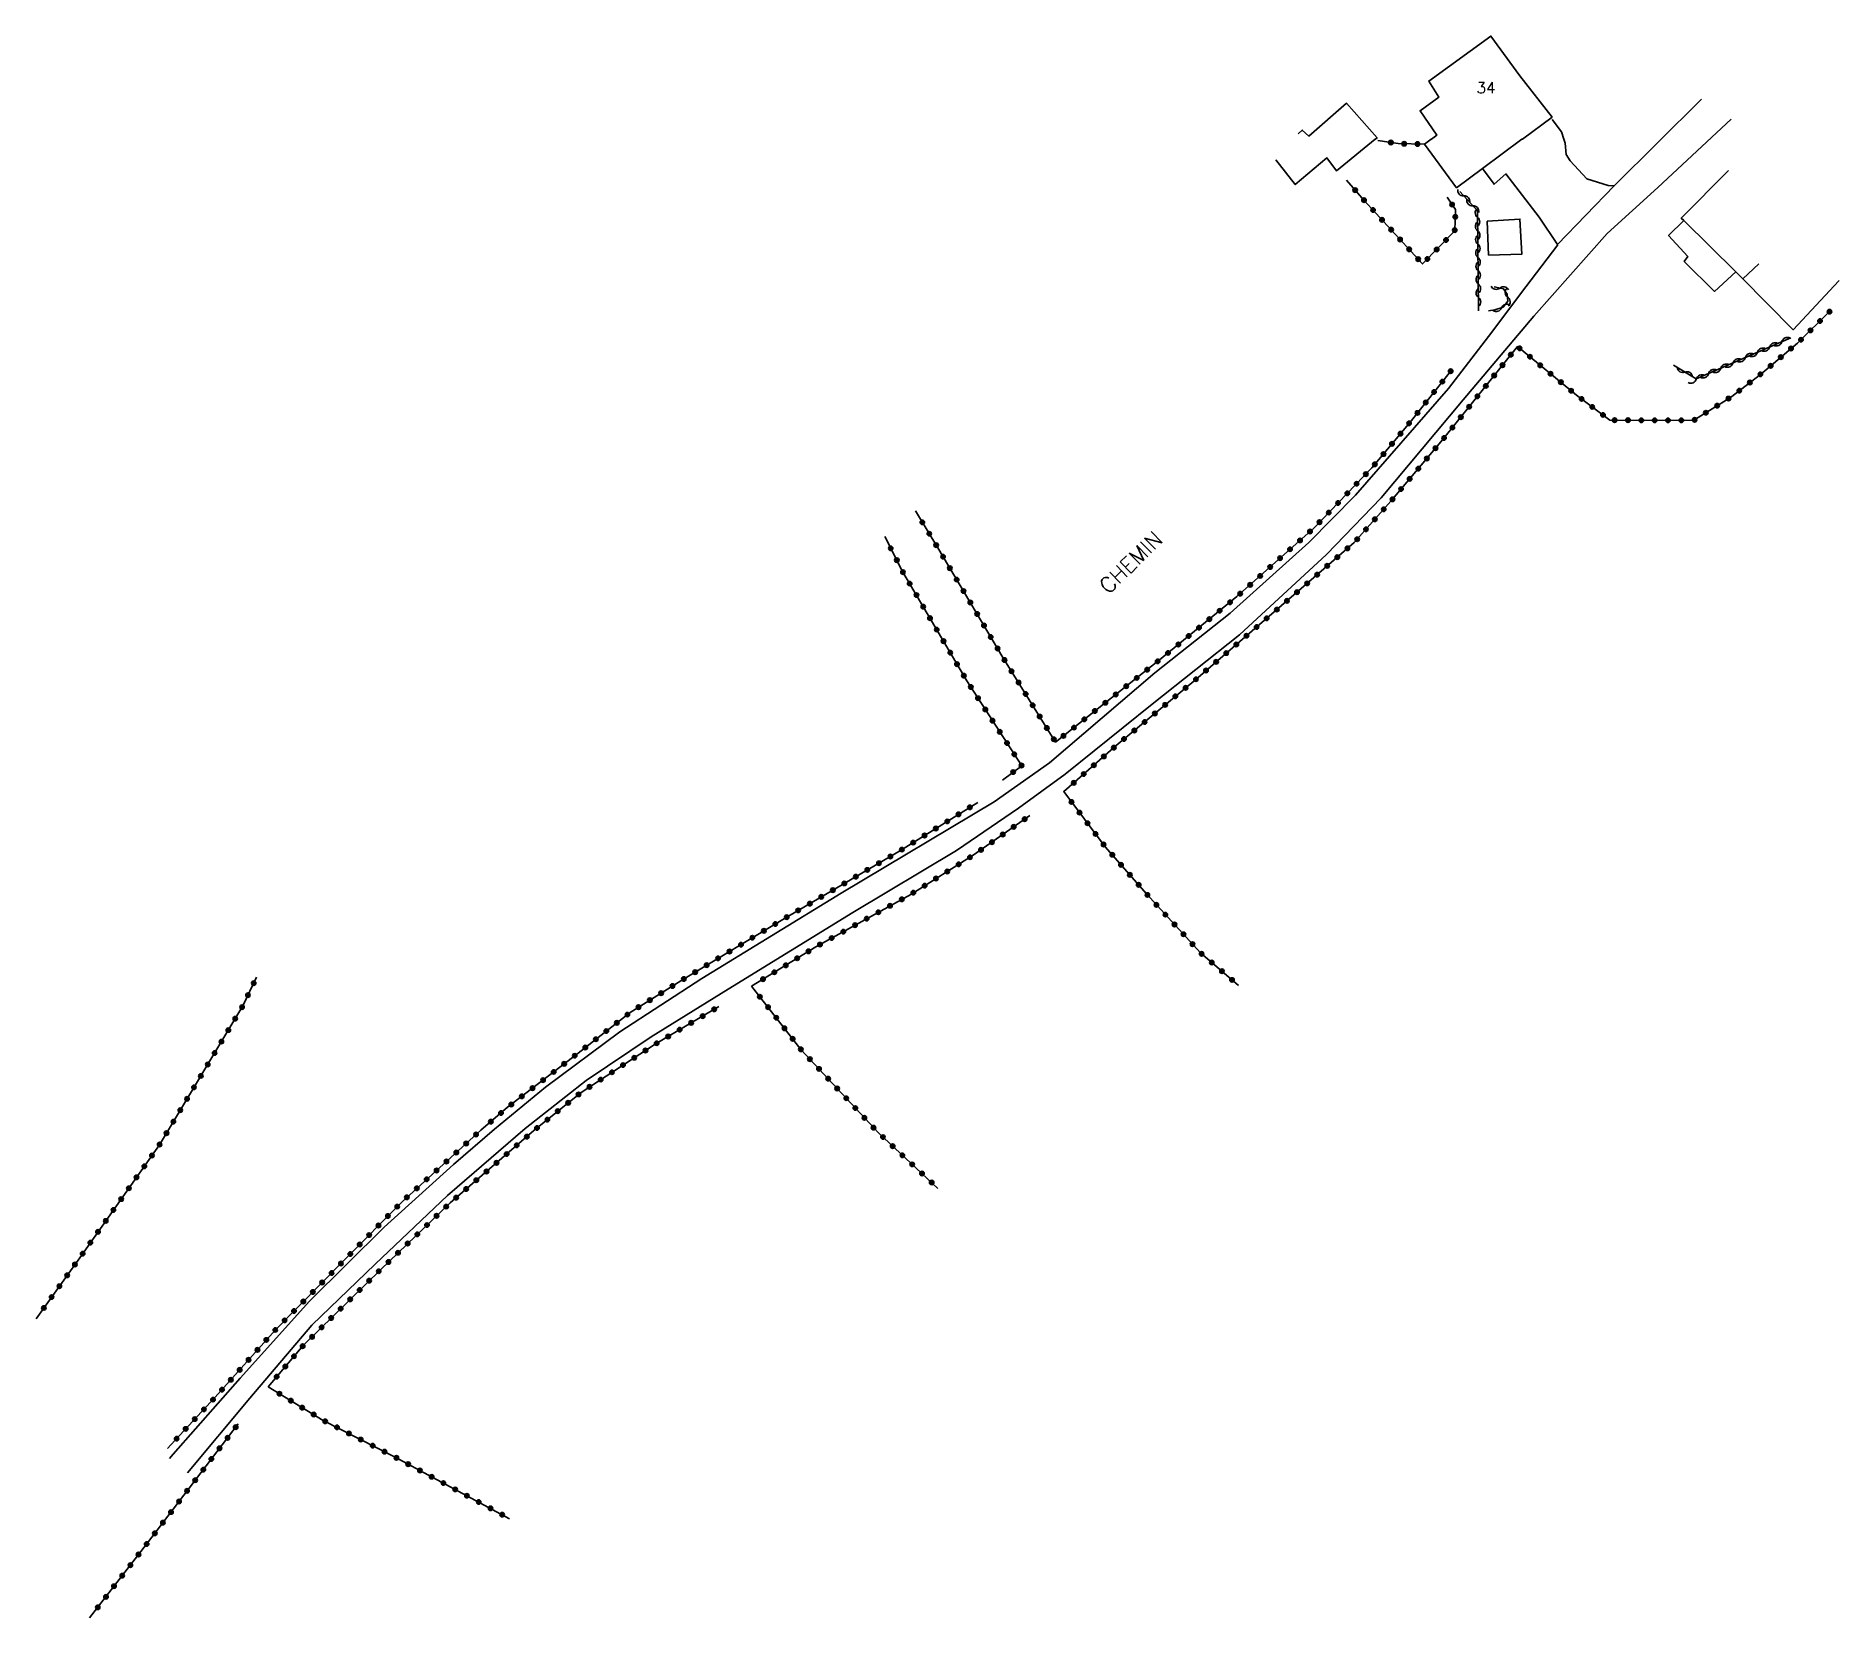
# Model space of a CAD drawing. Header units: millimetres. Extents: x 270000 to 271001, y 126000 to 127000.
# Drawn here: x 270506.7 to 270709.3, y 126004.9 to 126182.6 of the extents above; entities that cross this region are included whole.
import ezdxf
from ezdxf.enums import TextEntityAlignment as Align

# ---------------------------------------------------------------- set-up
doc = ezdxf.new("R2010")
doc.units = ezdxf.units.MM
doc.layers.get('0').update_dxf_attribs({"linetype": 'CONTINUOUS'})
for name, color, linetype in [('W0017', 7, 'CONTINUOUS'), ('W0071', 7, 'CONTINUOUS'), ('W0101', 7, 'CONTINUOUS'), ('W0104', 1, 'CONTINUOUS'), ('W0310', 3, 'CONTINUOUS'), ('W0323', 7, 'CONTINUOUS'), ('W0989', 7, 'CONTINUOUS'), ('W0991', 7, 'CONTINUOUS'), ('W1102', 7, 'CONTINUOUS')]:
    doc.layers.add(name, color=color, linetype=linetype)
doc.styles.get("Standard").update_dxf_attribs({"font": 'romans.shx', "width": 0.85})

msp = doc.modelspace()

# ---------------------------------------------------------------- texts
at = {"layer": 'W0989'}
msp.add_text('CHEMIN', height=1.75, rotation=44.3869, dxfattribs=at).set_placement((270627.22, 126119.8))
at = {"layer": 'W0991'}
msp.add_text('34', height=1.25, dxfattribs=at).set_placement((270669.64, 126176.8), align=Align.MIDDLE_CENTER)

# ---------------------------------------------------------------- blocks, each defined once
blk = doc.blocks.new('t323o')
at = {"color": 0, "linetype": 'Continuous'}
for radius in [0.25, 0.15]:
    blk.add_circle((0, 0), radius, dxfattribs=at)
blk = doc.blocks.new('t310o')
at = {"color": 0, "linetype": 'Continuous'}
for centre, start, end in [((-0.5, 0.38), 216.8699, 323.1304), ((0.5, -0.37), 36.8699, 143.1303)]:
    blk.add_arc(centre, 0.625, start, end, dxfattribs=at)

# ---------------------------------------------------------------- linework, layer by layer
at = {"layer": 'W0017'}
for points in [[(270678.39, 126171), (270678.38, 126171.03), (270678.13, 126171.84), (270677.07, 126173.23)], [(270684.04, 126165.77), (270683.38, 126165.82), (270680.95, 126166.57), (270679.1, 126168.57), (270678.63, 126169.28), (270678.52, 126170.58), (270678.39, 126171)], [(270669.26, 126167.73), (270670.55, 126165.95), (270671.87, 126167.11), (270675.61, 126162.27), (270677.69, 126159.19), (270677.72, 126159.15)]]:
    msp.add_lwpolyline(points, dxfattribs=at)
at = {"layer": 'W0071'}
for points in [[(270693.84, 126175.53), (270684.04, 126165.77), (270677.69, 126159.19)], [(270523.68, 126021.15), (270530.68, 126029.57), (270537.67, 126037.74), (270544.78, 126044.61), (270552.91, 126052.34), (270561.64, 126059.84), (270568.51, 126065.25), (270575.81, 126070.16), (270584.46, 126075.5), (270598.45, 126084.12), (270610.11, 126091.1), (270617.09, 126095.85), (270622.35, 126099.68), (270632.1, 126107.55), (270641.92, 126115.31), (270651.72, 126124.36), (270657.87, 126130.7), (270667.06, 126141.73), (270675.03, 126151.13), (270683.27, 126160.4), (270688.94, 126165.59), (270697.2, 126173.26)], [(270677.72, 126159.15), (270673.51, 126153.65), (270670.3, 126149.35), (270665.41, 126143.02), (270654.98, 126131.01), (270649.73, 126125.7), (270640.89, 126117.74), (270632.42, 126111.04), (270620.56, 126100.95), (270614.35, 126096.54), (270597.17, 126086.28), (270581.51, 126076.72), (270572.29, 126070.73), (270563.94, 126064.51), (270558.21, 126059.77), (270553.58, 126055.79), (270545.78, 126048.75), (270537.38, 126040.47), (270529.61, 126031.79), (270522.09, 126023.26), (270521.65, 126022.77)]]:
    msp.add_lwpolyline(points, dxfattribs=at)
at = {"layer": 'W0101'}
for points in [[(270663.47, 126171), (270663.51, 126171.03), (270664.12, 126171.48), (270662.22, 126174.21), (270664.35, 126175.74), (270663.2, 126177.54), (270670.19, 126182.6), (270673.42, 126178.13), (270677.06, 126173.5), (270673.72, 126171.03), (270673.68, 126171)], [(270673.68, 126171), (270669.26, 126167.73), (270666.33, 126165.55), (270662.73, 126170.46), (270663.47, 126171)], [(270698.35, 126155.49), (270697.72, 126156.1), (270691.87, 126161.89), (270691.58, 126162.14), (270696.89, 126167.5)], [(270709.3, 126155.11), (270709.3, 126155.11), (270704.16, 126149.6), (270698.35, 126155.49)]]:
    msp.add_lwpolyline(points, dxfattribs=at)
msp.add_lwpolyline([(270698.35, 126155.49), (270698.35, 126155.49)], close=True, dxfattribs=at)
at = {"layer": 'W0104'}
for points in [[(270673.42, 126178.13), (270673.42, 126178.13)], [(270648.53, 126171.62), (270648.99, 126172.04), (270649.74, 126171.37), (270653.95, 126175.05), (270657.4, 126171.16), (270657.23, 126171.03), (270657.19, 126171)], [(270657.19, 126171), (270652.84, 126167.45), (270651.75, 126168.91), (270648.19, 126165.91), (270646.01, 126168.69)], [(270664.12, 126171.48), (270664.12, 126171.48)], [(270697.72, 126156.1), (270695.3, 126153.91), (270691.91, 126157.27), (270692.31, 126157.82), (270690.16, 126160.21), (270691.87, 126161.89)]]:
    msp.add_lwpolyline(points, dxfattribs=at)
msp.add_lwpolyline([(270669.91, 126157.99), (270669.78, 126161.8), (270673.45, 126162.04), (270673.65, 126158.08)], close=True, dxfattribs=at)
at = {"layer": 'W0310'}
for points in [[(270668.81, 126151.73), (270668.67, 126162.96), (270666.69, 126165.13)], [(270670.55, 126154.42), (270671.62, 126154.19), (270672.03, 126153.59), (270672.09, 126152.82), (270671.55, 126152.13), (270670.63, 126151.83), (270669.93, 126151.71)], [(270703.88, 126148.7), (270693.26, 126144.07), (270690.71, 126145.63)]]:
    msp.add_lwpolyline(points, dxfattribs=at)
at = {"layer": 'W0323'}
for points in [[(270662.73, 126170.46), (270659.76, 126170.52), (270657.46, 126170.85)], [(270653.94, 126166.41), (270655.95, 126164.13), (270662.51, 126157), (270666.12, 126160.7), (270666.21, 126163.11), (270665.26, 126164.49)], [(270622.17, 126097.71), (270628.08, 126102.89), (270637.02, 126110.32), (270648.31, 126120.04), (270654.83, 126125.71), (270658.95, 126130.34), (270664.76, 126137.24), (270673.17, 126147.72), (270679.8, 126142.26), (270683.55, 126139.46), (270688.37, 126139.42), (270692.99, 126139.43), (270697.1, 126142), (270700.47, 126144.58), (270704.64, 126148.09), (270708.32, 126151.71)], [(270665.79, 126145.11), (270661.11, 126139.23), (270656.81, 126134.08), (270650.27, 126127.3), (270641.64, 126119.62), (270632.92, 126112.5), (270621.26, 126103.27), (270615.34, 126112.77), (270608.02, 126125.1), (270605.5, 126129.24)], [(270602.05, 126126.38), (270604.1, 126122.36), (270611.29, 126110.15), (270617.45, 126100.61)], [(270617.45, 126100.61), (270615.28, 126099.01)], [(270622.14, 126097.74), (270622.17, 126097.71), (270626.83, 126091.52), (270631.47, 126086.21), (270637.55, 126079.58), (270641.83, 126075.91)], [(270612.5, 126096.48), (270603.64, 126090.98), (270590.78, 126083.46), (270579.45, 126076.64), (270573.43, 126072.89), (270567.59, 126068.33), (270559.67, 126062.24), (270556.64, 126059.65)], [(270587.09, 126075.84), (270594.32, 126080.27), (270604.97, 126086.16), (270611.98, 126090.55), (270618.38, 126095.03)], [(270531.45, 126076.87), (270529.9, 126073.62), (270520.52, 126058), (270511.58, 126045.33), (270508.35, 126040.82), (270506.66, 126038.48)], [(270587.09, 126075.84), (270592.64, 126068.73), (270601.35, 126059.35), (270608.04, 126053.12)], [(270532.74, 126030.83), (270536.68, 126035.46), (270545.4, 126044.02), (270553.21, 126051.51), (270562.62, 126059.62), (270567.92, 126063.91), (270576.36, 126069.4), (270583.41, 126073.55)], [(270521.44, 126023.91), (270521.8, 126024.3), (270526.8, 126029.66), (270533.57, 126037.24), (270541.33, 126045.08), (270547.8, 126051.62), (270556.64, 126059.65)], [(270532.74, 126030.83), (270538.95, 126027.06), (270546.94, 126022.97), (270559.89, 126016.01)], [(270512.68, 126004.86), (270519.08, 126013.15), (270529.38, 126026.67)]]:
    msp.add_lwpolyline(points, dxfattribs=at)
at = {"layer": 'W1102'}
msp.add_lwpolyline([(270700.29, 126157.01), (270698.51, 126155.33)], dxfattribs=at)

# ---------------------------------------------------------------- block references
at = {"layer": 'W0310'}
for p, rotation in [((270667.14, 126164.64), 132.3142908634885), ((270668.15, 126163.53), 132.3142908634885), ((270668.68, 126162.23), 90.73491357341754), ((270668.7, 126160.73), 90.73491357341754), ((270668.72, 126159.23), 90.73491357341754), ((270668.74, 126157.73), 90.73491357341754), ((270668.76, 126156.23), 90.73491357341754), ((270668.78, 126154.73), 90.73491357341754), ((270668.79, 126153.23), 90.73491357341754), ((270671.18, 126154.28), 347.8036483347488), ((270672.06, 126153.27), 273.9375250009964), ((270671.38, 126152.07), 197.8695482999374), ((270701.52, 126147.67), 203.55435550626), ((270702.89, 126148.27), 203.55435550626), ((270697.39, 126145.87), 203.55435550626), ((270698.77, 126146.47), 203.55435550626), ((270700.14, 126147.07), 203.55435550626), ((270691.99, 126144.85), 148.589501804156), ((270693.27, 126144.07), 203.55435550626), ((270694.64, 126144.67), 203.55435550626), ((270696.02, 126145.27), 203.55435550626)]:
    msp.add_blockref('t310o', p, dxfattribs=dict(at, rotation=rotation))
at = {"layer": 'W0323'}
for p, rotation in [((270658.94, 126170.64), 171.8350249907982), ((270660.44, 126170.5), 178.7659499000461), ((270661.93, 126170.47), 178.7659499000461), ((270654.93, 126165.29), 311.4427678167447), ((270655.92, 126164.17), 311.4427678167447), ((270656.94, 126163.06), 312.5997855391113), ((270657.95, 126161.96), 312.5997855391113), ((270665.82, 126163.67), 124.4381847724784), ((270666.18, 126162.29), 87.93340067714301), ((270658.97, 126160.85), 312.5997855391113), ((270666.12, 126160.79), 87.93340067714301), ((270659.98, 126159.75), 312.5997855391113), ((270661, 126158.64), 312.5997855391113), ((270664.09, 126158.62), 45.68989941450292), ((270665.14, 126159.69), 45.68989941450292), ((270662.01, 126157.54), 312.5997855391113), ((270663.05, 126157.55), 45.68989941450292), ((270707.18, 126150.59), 44.46615507501447), ((270708.25, 126151.64), 44.46615507501447), ((270705.04, 126148.48), 44.46615507501447), ((270706.11, 126149.53), 44.46615507501447), ((270672.43, 126146.8), 51.26893665806127), ((270673.41, 126147.52), 320.5378406798202), ((270674.57, 126146.57), 320.5378406798202), ((270702.77, 126146.52), 40.12334659249226), ((270703.92, 126147.49), 40.12334659249226), ((270664.73, 126143.78), 231.5260809424531), ((270665.66, 126144.95), 231.5260809424531), ((270670.55, 126144.46), 51.26893665806127), ((270671.49, 126145.63), 51.26893665806127), ((270675.73, 126145.61), 320.5378406798202), ((270676.89, 126144.66), 320.5378406798202), ((270678.05, 126143.71), 320.5378406798202), ((270699.29, 126143.67), 37.43305582175515), ((270700.48, 126144.59), 40.12334659249226), ((270701.63, 126145.55), 40.12334659249226), ((270663.8, 126142.61), 231.5260809424531), ((270668.67, 126142.12), 51.26893665806127), ((270669.61, 126143.29), 51.26893665806127), ((270679.2, 126142.75), 320.5378406798202), ((270680.38, 126141.83), 323.1741308645382), ((270696.89, 126141.87), 31.99160054635021), ((270698.1, 126142.76), 37.43305582175515), ((270661.93, 126140.26), 231.5260809424531), ((270662.86, 126141.43), 231.5260809424531), ((270666.8, 126139.78), 51.26893665806127), ((270667.74, 126140.95), 51.26893665806127), ((270681.58, 126140.93), 323.1741308645382), ((270682.78, 126140.03), 323.1741308645382), ((270694.35, 126140.28), 31.99160054635021), ((270695.62, 126141.07), 31.99160054635021), ((270660.03, 126137.93), 230.1113947712048), ((270660.99, 126139.09), 230.1113947712048), ((270665.86, 126138.61), 51.26893665806127), ((270684.09, 126139.45), 359.5961807115602), ((270685.59, 126139.44), 359.5961807115602), ((270687.09, 126139.43), 359.5961807115602), ((270688.59, 126139.42), 0.07449067906174425), ((270690.09, 126139.43), 0.07449067906174425), ((270691.59, 126139.43), 0.07449067906174425), ((270693.08, 126139.48), 31.99160054635021), ((270658.11, 126135.63), 230.1113947712048), ((270659.07, 126136.78), 230.1113947712048), ((270663.96, 126136.29), 49.90420474786433), ((270664.92, 126137.44), 51.26893665806127), ((270657.14, 126134.48), 230.1113947712048), ((270662.03, 126133.99), 49.90420474786433), ((270662.99, 126135.14), 49.90420474786433), ((270655.09, 126132.3), 226.0189619601604), ((270656.13, 126133.38), 226.0189619601604), ((270660.09, 126131.7), 49.90420474786433), ((270661.06, 126132.85), 49.90420474786433), ((270653.01, 126130.14), 226.0189619601604), ((270654.05, 126131.22), 226.0189619601604), ((270659.13, 126130.55), 49.90420474786433), ((270606.28, 126127.96), 121.3053958868945), ((270650.92, 126127.98), 226.0189619601604), ((270651.96, 126129.06), 226.0189619601604), ((270657.14, 126128.3), 48.34189622894134), ((270658.14, 126129.43), 48.34189622894134), ((270607.06, 126126.68), 121.3053958868945), ((270648.73, 126125.93), 221.7043974031301), ((270649.85, 126126.93), 221.7043974031301), ((270655.15, 126126.06), 48.34189622894134), ((270656.14, 126127.18), 48.34189622894134), ((270602.73, 126125.04), 297.1179898239281), ((270603.41, 126123.71), 297.1179898239281), ((270607.84, 126125.4), 121.3053958868945), ((270608.61, 126124.11), 120.7135761703546), ((270646.49, 126123.94), 221.7043974031301), ((270647.61, 126124.94), 221.7043974031301), ((270652.92, 126124.05), 40.98122692879058), ((270654.06, 126125.04), 40.98122692879058), ((270604.1, 126122.37), 297.1179898239281), ((270609.37, 126122.82), 120.7135761703546), ((270610.14, 126121.53), 120.7135761703546), ((270644.25, 126121.94), 221.7043974031301), ((270645.37, 126122.94), 221.7043974031301), ((270650.66, 126122.08), 40.98122692879058), ((270651.79, 126123.07), 40.98122692879058), ((270604.86, 126121.08), 300.4604207883416), ((270605.62, 126119.79), 300.4604207883416), ((270610.91, 126120.24), 120.7135761703546), ((270642.01, 126119.95), 221.7043974031301), ((270643.13, 126120.94), 221.7043974031301), ((270648.39, 126120.12), 40.98122692879058), ((270649.53, 126121.1), 40.98122692879058), ((270606.38, 126118.49), 300.4604207883416), ((270611.67, 126118.95), 120.7135761703546), ((270612.44, 126117.66), 120.7135761703546), ((270639.7, 126118.03), 219.2346071726523), ((270640.87, 126118.98), 219.2346071726523), ((270646.12, 126118.16), 40.72684520827881), ((270647.26, 126119.14), 40.72684520827881), ((270607.14, 126117.2), 300.4604207883416), ((270607.9, 126115.91), 300.4604207883416), ((270613.21, 126116.37), 120.7135761703546), ((270637.38, 126116.13), 219.2346071726523), ((270638.54, 126117.08), 219.2346071726523), ((270643.85, 126116.2), 40.72684520827881), ((270644.98, 126117.18), 40.72684520827881), ((270608.66, 126114.61), 300.4604207883416), ((270609.42, 126113.32), 300.4604207883416), ((270613.97, 126115.08), 120.7135761703546), ((270614.74, 126113.79), 120.7135761703546), ((270633.89, 126113.29), 219.2346071726523), ((270635.06, 126114.24), 219.2346071726523), ((270636.22, 126115.19), 219.2346071726523), ((270641.57, 126114.24), 40.72684520827881), ((270642.71, 126115.22), 40.72684520827881), ((270610.18, 126112.03), 300.4604207883416), ((270615.51, 126112.5), 121.9131099383365), ((270631.55, 126111.41), 218.3348863433799), ((270632.73, 126112.34), 218.3348863433799), ((270638.16, 126111.31), 40.72684520827881), ((270639.3, 126112.29), 40.72684520827881), ((270640.44, 126113.27), 40.72684520827881), ((270610.94, 126110.74), 300.4604207883416), ((270611.73, 126109.46), 302.8446826416736), ((270616.3, 126111.23), 121.9131099383365), ((270617.1, 126109.96), 121.9131099383365), ((270629.2, 126109.55), 218.3348863433799), ((270630.38, 126110.48), 218.3348863433799), ((270635.87, 126109.37), 39.74180742811634), ((270637.03, 126110.33), 40.72684520827881), ((270612.54, 126108.2), 302.8446826416736), ((270617.89, 126108.68), 121.9131099383365), ((270618.68, 126107.41), 121.9131099383365), ((270626.85, 126107.69), 218.3348863433799), ((270628.02, 126108.62), 218.3348863433799), ((270633.57, 126107.45), 39.74180742811634), ((270634.72, 126108.41), 39.74180742811634), ((270613.36, 126106.94), 302.8446826416736), ((270614.17, 126105.68), 302.8446826416736), ((270619.47, 126106.14), 121.9131099383365), ((270624.49, 126105.83), 218.3348863433799), ((270625.67, 126106.76), 218.3348863433799), ((270631.26, 126105.53), 39.74180742811634), ((270632.41, 126106.49), 39.74180742811634), ((270614.98, 126104.42), 302.8446826416736), ((270615.8, 126103.16), 302.8446826416736), ((270620.27, 126104.86), 121.9131099383365), ((270621.06, 126103.59), 121.9131099383365), ((270622.14, 126103.97), 218.3348863433799), ((270623.32, 126104.9), 218.3348863433799), ((270628.95, 126103.62), 39.74180742811634), ((270630.11, 126104.58), 39.74180742811634), ((270616.61, 126101.9), 302.8446826416736), ((270626.68, 126101.66), 41.25374619407693), ((270627.81, 126102.65), 41.25374619407693), ((270616.49, 126099.9), 216.3717230564889), ((270617.42, 126100.64), 302.8446826416736), ((270624.42, 126099.68), 41.25374619407693), ((270625.55, 126100.67), 41.25374619407693), ((270623.3, 126098.69), 41.25374619407693), ((270610.35, 126095.15), 211.8737948235866), ((270611.62, 126095.94), 211.8737948235866), ((270623.04, 126096.55), 307.025310771589), ((270623.95, 126095.35), 307.025310771589), ((270607.8, 126093.56), 211.8737948235866), ((270609.08, 126094.36), 211.8737948235866), ((270616.55, 126093.75), 35.01608419586606), ((270617.78, 126094.61), 35.01608419586606), ((270624.85, 126094.15), 307.025310771589), ((270603.98, 126091.19), 211.8737948235866), ((270605.25, 126091.98), 211.8737948235866), ((270606.53, 126092.77), 211.8737948235866), ((270612.87, 126091.17), 35.01608419586606), ((270614.1, 126092.03), 35.01608419586606), ((270615.32, 126092.89), 35.01608419586606), ((270625.75, 126092.95), 307.025310771589), ((270626.65, 126091.76), 307.025310771589), ((270601.4, 126089.66), 210.3289956791523), ((270602.69, 126090.42), 210.3289956791523), ((270610.36, 126089.53), 32.05453200955895), ((270611.63, 126090.33), 32.05453200955895), ((270627.63, 126090.61), 311.1530545515511), ((270628.61, 126089.48), 311.1530545515511), ((270597.51, 126087.39), 210.3289956791523), ((270598.81, 126088.15), 210.3289956791523), ((270600.1, 126088.91), 210.3289956791523), ((270606.54, 126087.14), 32.05453200955895), ((270607.81, 126087.94), 32.05453200955895), ((270609.08, 126088.73), 32.05453200955895), ((270629.6, 126088.35), 311.1530545515511), ((270630.59, 126087.23), 311.1530545515511), ((270593.63, 126085.12), 210.3289956791523), ((270594.92, 126085.88), 210.3289956791523), ((270596.22, 126086.63), 210.3289956791523), ((270603.97, 126085.6), 28.94073977646226), ((270605.27, 126086.35), 32.05453200955895), ((270631.58, 126086.1), 312.5096648777848), ((270632.59, 126084.99), 312.5096648777848), ((270591.04, 126083.6), 210.3289956791523), ((270592.33, 126084.36), 210.3289956791523), ((270600.03, 126083.43), 28.94073977646226), ((270601.34, 126084.15), 28.94073977646226), ((270602.65, 126084.88), 28.94073977646226), ((270633.6, 126083.89), 312.5096648777848), ((270587.18, 126081.29), 211.0291321144267), ((270588.47, 126082.06), 211.0291321144267), ((270589.75, 126082.83), 211.0291321144267), ((270596.09, 126081.25), 28.94073977646226), ((270597.4, 126081.97), 28.94073977646226), ((270598.72, 126082.7), 28.94073977646226), ((270634.62, 126082.78), 312.5096648777848), ((270635.63, 126081.68), 312.5096648777848), ((270583.32, 126078.97), 211.0291321144267), ((270584.61, 126079.74), 211.0291321144267), ((270585.9, 126080.51), 211.0291321144267), ((270592.21, 126078.98), 31.47283794353295), ((270593.49, 126079.76), 31.47283794353295), ((270594.78, 126080.52), 28.94073977646226), ((270636.64, 126080.57), 312.5096648777848), ((270637.67, 126079.48), 319.3980719234314), ((270580.75, 126077.42), 211.0291321144267), ((270582.04, 126078.2), 211.0291321144267), ((270589.65, 126077.41), 31.47283794353295), ((270590.93, 126078.19), 31.47283794353295), ((270638.81, 126078.5), 319.3980719234314), ((270639.95, 126077.53), 319.3980719234314), ((270530.48, 126074.83), 244.438456977428), ((270531.13, 126076.18), 244.438456977428), ((270576.92, 126075.06), 211.9026751000185), ((270578.2, 126075.86), 211.9026751000185), ((270579.47, 126076.65), 211.0291321144267), ((270588.37, 126076.63), 31.47283794353295), ((270641.09, 126076.55), 319.3980719234314), ((270529.82, 126073.48), 239.0222231178076), ((270574.38, 126073.48), 211.9026751000185), ((270575.65, 126074.27), 211.9026751000185), ((270582.88, 126073.24), 30.4854415070434), ((270588.01, 126074.66), 307.9435119089255), ((270588.94, 126073.48), 307.9435119089255), ((270528.27, 126070.91), 239.0222231178076), ((270529.05, 126072.19), 239.0222231178076), ((270570.76, 126070.8), 218.0276996357122), ((270571.94, 126071.73), 218.0276996357122), ((270573.13, 126072.65), 218.0276996357122), ((270579, 126070.96), 30.4854415070434), ((270580.3, 126071.72), 30.4854415070434), ((270581.59, 126072.48), 30.4854415070434), ((270589.86, 126072.3), 307.9435119089255), ((270590.78, 126071.11), 307.9435119089255), ((270527.5, 126069.62), 239.0222231178076), ((270568.4, 126068.96), 218.0276996357122), ((270569.58, 126069.88), 218.0276996357122), ((270576.42, 126069.43), 30.4854415070434), ((270577.71, 126070.19), 30.4854415070434), ((270591.7, 126069.93), 307.9435119089255), ((270592.62, 126068.75), 307.9435119089255), ((270525.96, 126067.05), 239.0222231178076), ((270526.73, 126068.34), 239.0222231178076), ((270566.02, 126067.12), 217.5200069700195), ((270567.21, 126068.03), 217.5200069700195), ((270572.64, 126066.98), 33.01264989012331), ((270573.9, 126067.8), 33.01264989012331), ((270575.16, 126068.62), 33.01264989012331), ((270593.64, 126067.65), 312.8828850141971), ((270525.18, 126065.76), 239.0222231178076), ((270563.65, 126065.29), 217.5200069700195), ((270564.84, 126066.21), 217.5200069700195), ((270570.13, 126065.35), 33.01264989012331), ((270571.39, 126066.17), 33.01264989012331), ((270594.67, 126066.55), 312.8828850141971), ((270595.69, 126065.45), 312.8828850141971), ((270523.64, 126063.19), 239.0222231178076), ((270524.41, 126064.48), 239.0222231178076), ((270561.27, 126063.47), 217.5200069700195), ((270562.46, 126064.38), 217.5200069700195), ((270566.47, 126062.74), 38.98912841929218), ((270567.64, 126063.68), 38.98912841929218), ((270568.87, 126064.53), 33.01264989012331), ((270596.71, 126064.35), 312.8828850141971), ((270597.73, 126063.25), 312.8828850141971), ((270522.1, 126060.62), 239.0222231178076), ((270522.87, 126061.91), 239.0222231178076), ((270557.78, 126060.62), 220.5732245340199), ((270558.92, 126061.6), 220.5732245340199), ((270560.08, 126062.55), 217.5200069700195), ((270564.14, 126060.85), 38.98912841929218), ((270565.3, 126061.8), 38.98912841929218), ((270598.75, 126062.15), 312.8828850141971), ((270599.77, 126061.05), 312.8828850141971), ((270521.32, 126059.33), 239.0222231178076), ((270556.12, 126059.18), 42.22043835612552), ((270561.83, 126058.94), 40.79937779528813), ((270562.97, 126059.91), 38.98912841929218), ((270600.79, 126059.95), 312.8828850141971), ((270601.85, 126058.89), 317.0397238638896), ((270519.69, 126056.82), 234.7710466757326), ((270520.55, 126058.05), 239.0222231178076), ((270553.9, 126057.16), 42.22043835612552), ((270555.01, 126058.17), 42.22043835612552), ((270559.56, 126056.98), 40.79937779528813), ((270560.69, 126057.96), 40.79937779528813), ((270602.94, 126057.87), 317.0397238638896), ((270604.04, 126056.84), 317.0397238638896), ((270518.83, 126055.6), 234.7710466757326), ((270551.68, 126055.14), 42.22043835612552), ((270552.79, 126056.15), 42.22043835612552), ((270557.29, 126055.02), 40.79937779528813), ((270558.42, 126056), 40.79937779528813), ((270605.14, 126055.82), 317.0397238638896), ((270606.24, 126054.8), 317.0397238638896), ((270517.09, 126053.14), 234.7710466757326), ((270517.96, 126054.37), 234.7710466757326), ((270549.46, 126053.13), 42.22043835612552), ((270550.57, 126054.14), 42.22043835612552), ((270555.01, 126053.06), 40.79937779528813), ((270556.15, 126054.04), 40.79937779528813), ((270607.33, 126053.78), 317.0397238638896), ((270515.36, 126050.69), 234.7710466757326), ((270516.23, 126051.92), 234.7710466757326), ((270547.26, 126051.08), 45.31275159091094), ((270548.34, 126052.12), 42.22043835612552), ((270552.76, 126051.08), 43.76854565437542), ((270553.88, 126052.08), 40.79937779528813), ((270514.5, 126049.47), 234.7710466757326), ((270545.15, 126048.95), 45.31275159091094), ((270546.21, 126050.02), 45.31275159091094), ((270550.6, 126049), 43.76854565437542), ((270551.68, 126050.04), 43.76854565437542), ((270512.77, 126047.02), 234.7710466757326), ((270513.63, 126048.24), 234.7710466757326), ((270543.04, 126046.82), 45.31275159091094), ((270544.1, 126047.88), 45.31275159091094), ((270548.43, 126046.93), 43.76854565437542), ((270549.52, 126047.96), 43.76854565437542), ((270511.03, 126044.57), 234.3746130077012), ((270511.9, 126045.79), 234.7710466757326), ((270540.93, 126044.68), 45.30863145630186), ((270541.99, 126045.75), 45.31275159091094), ((270546.27, 126044.85), 43.76854565437542), ((270547.35, 126045.89), 43.76854565437542), ((270510.16, 126043.35), 234.3746130077012), ((270538.82, 126042.55), 45.30863145630186), ((270539.88, 126043.62), 45.30863145630186), ((270544.11, 126042.76), 44.46584323058304), ((270545.18, 126043.81), 44.46584323058304), ((270508.41, 126040.91), 234.3746130077012), ((270509.29, 126042.13), 234.3746130077012), ((270536.71, 126040.42), 45.30863145630186), ((270537.77, 126041.48), 45.30863145630186), ((270541.97, 126040.66), 44.46584323058304), ((270543.04, 126041.71), 44.46584323058304), ((270507.54, 126039.69), 234.3723615180478), ((270535.66, 126039.35), 45.30863145630186), ((270539.83, 126038.56), 44.46584323058304), ((270540.9, 126039.61), 44.46584323058304), ((270533.55, 126037.22), 48.2344440504727), ((270534.6, 126038.29), 45.30863145630186), ((270537.69, 126036.45), 44.46584323058304), ((270538.76, 126037.51), 44.46584323058304), ((270531.55, 126034.98), 48.2344440504727), ((270532.55, 126036.1), 48.2344440504727), ((270535.65, 126034.26), 49.59170566498469), ((270536.63, 126035.4), 49.59170566498469), ((270529.55, 126032.74), 48.2344440504727), ((270530.55, 126033.86), 48.2344440504727), ((270534.68, 126033.11), 49.59170566498469), ((270527.56, 126030.51), 48.2344440504727), ((270528.55, 126031.62), 48.2344440504727), ((270533.71, 126031.97), 49.59170566498469), ((270525.53, 126028.29), 47.00500314004282), ((270526.55, 126029.39), 47.00500314004282), ((270534.02, 126030.05), 328.7401194268808), ((270535.3, 126029.27), 328.7401194268808), ((270536.58, 126028.49), 328.7401194268808), ((270524.5, 126027.2), 47.00500314004282), ((270529.1, 126026.3), 52.71942320952727), ((270537.87, 126027.72), 328.7401194268808), ((270539.16, 126026.95), 332.9010107879211), ((270540.49, 126026.27), 332.9010107879211), ((270522.46, 126025), 47.00500314004282), ((270523.48, 126026.1), 47.00500314004282), ((270528.19, 126025.1), 52.71942320952727), ((270541.83, 126025.59), 332.9010107879211), ((270543.16, 126024.9), 332.9010107879211), ((270544.5, 126024.22), 332.9010107879211), ((270526.37, 126022.72), 52.71942320952727), ((270527.28, 126023.91), 52.71942320952727), ((270545.83, 126023.54), 332.9010107879211), ((270547.17, 126022.85), 331.752489151883), ((270548.49, 126022.14), 331.752489151883), ((270524.55, 126020.33), 52.71942320952727), ((270525.46, 126021.52), 52.71942320952727), ((270549.81, 126021.43), 331.752489151883), ((270551.13, 126020.72), 331.752489151883), ((270523.64, 126019.14), 52.71942320952727), ((270552.45, 126020.01), 331.752489151883), ((270553.77, 126019.3), 331.752489151883), ((270555.09, 126018.59), 331.752489151883), ((270521.83, 126016.75), 52.71942320952727), ((270522.74, 126017.94), 52.71942320952727), ((270556.42, 126017.88), 331.752489151883), ((270557.74, 126017.17), 331.752489151883), ((270559.06, 126016.46), 331.752489151883), ((270520.01, 126014.36), 52.71942320952727), ((270520.92, 126015.56), 52.71942320952727), ((270518.18, 126011.98), 52.32032193744424), ((270519.1, 126013.17), 52.71942320952727), ((270517.27, 126010.79), 52.32032193744424), ((270515.43, 126008.42), 52.32032193744424), ((270516.35, 126009.61), 52.32032193744424), ((270513.6, 126006.05), 52.32032193744424), ((270514.52, 126007.23), 52.32032193744424)]:
    msp.add_blockref('t323o', p, dxfattribs=dict(at, rotation=rotation))

msp.set_redraw_order([(e.dxf.handle, doc.entitydb.next_handle()) for e in msp.query("TEXT MTEXT ATTDEF DIMENSION ARC_DIMENSION")])  # texts and dimensions are drawn at this point

doc.saveas('drawing.dxf')
